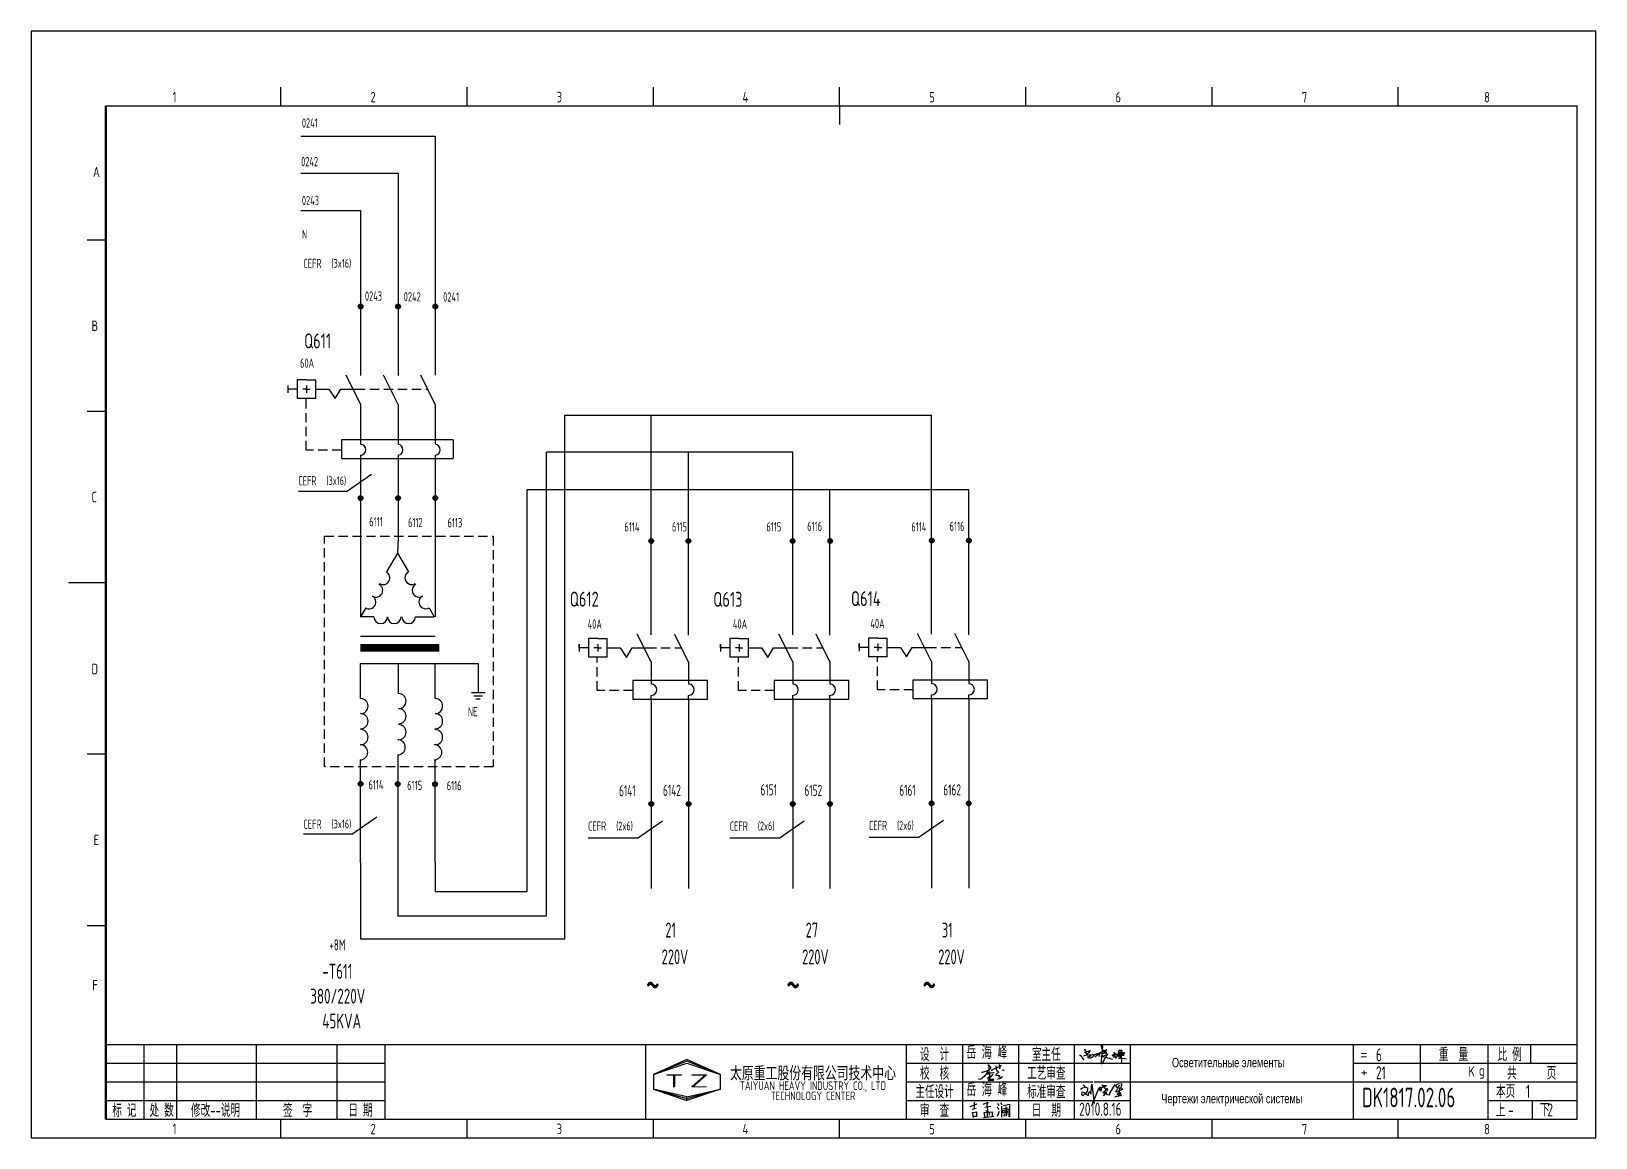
# Model space of a CAD drawing. Header units: millimetres. Extents: x -1988 to 7027, y -1849 to 2867.
# Drawn here: x 90.5 to 510.5, y 380.4 to 677.4 of the extents above; entities that cross this region are included whole.
import ezdxf
from ezdxf.enums import TextEntityAlignment as Align

# ---------------------------------------------------------------- set-up
doc = ezdxf.new("R2010")
doc.units = ezdxf.units.MM
doc.header["$LTSCALE"] = 10
doc.linetypes.add('DASHED2', pattern=[0.375, 0.25, -0.125])
doc.linetypes.add('HIDDEN', pattern=[0.375, 0.25, -0.125])
for name, color, linetype in [('01', 7, 'Continuous'), ('11', 3, 'Continuous'), ('CONTINUOUS', 7, 'Continuous'), ('DASHED', 7, 'HIDDEN')]:
    doc.layers.add(name, color=color, linetype=linetype)
doc.styles.add('ROMAN', font='ROMANC.shx', dxfattribs={"width": 0.7, "height": 0.7})
doc.styles.add('ROMANS', font='romans', dxfattribs={"width": 0.67, "bigfont": 'hzlib'})
doc.styles.get("Standard").update_dxf_attribs({"font": 'isocp', "width": 0.707, "bigfont": 'intecad.shx'})

msp = doc.modelspace()

# ---------------------------------------------------------------- texts
for s, height, width, p in [('0241', 2.5, 0.67, (163.13, 651.54)), ('0242', 2.5, 0.67, (162.93, 641.16)), ('0243', 2.5, 0.67, (163.14, 630.74)), ('N', 2.5, 0.67, (163.14, 621.69)), ('CEFR', 2.5, 0.67, (163.54, 613.83)), ('0243', 2.5, 0.67, (180.06, 605.08)), ('0242', 2.5, 0.67, (190.48, 604.89)), ('0241', 2.5, 0.67, (201.07, 604.84)), ('60A', 2.5, 0.67, (162.65, 587.08)), ('CEFR', 2.5, 0.67, (162.19, 555.5)), ('6111', 2.5, 0.67, (181.22, 544.48)), ('6112', 2.5, 0.67, (191.63, 544.3)), ('6113', 2.5, 0.67, (202.23, 544.25)), ('6114', 2.5, 0.67, (249.72, 543.14)), ('6115', 2.5, 0.67, (262.49, 543.14)), ('6115', 2.5, 0.67, (287.84, 543.14)), ('6116', 2.5, 0.67, (298.8, 543.28)), ('6114', 2.5, 0.67, (326.75, 543.14)), ('6116', 2.5, 0.67, (337.02, 543.28)), ('40A', 2.5, 0.67, (239.86, 517.04)), ('40A', 2.5, 0.67, (278.85, 517.04)), ('40A', 2.5, 0.67, (315.76, 517.17)), ('NE', 2.5, 0.67, (207.7, 493.52)), ('6114', 2.5, 0.67, (181, 473.92)), ('6115', 2.5, 0.67, (191.42, 473.74)), ('6116', 2.5, 0.67, (202.01, 473.68)), ('CEFR', 2.5, 0.67, (163.56, 463.31)), ('CEFR', 2.5, 0.67, (239.98, 462.79)), ('CEFR', 2.5, 0.67, (278, 462.79)), ('CEFR', 2.5, 0.67, (315.39, 462.96)), ('21', 4, 0.67, (260.71, 434.15)), ('27', 4, 0.67, (298.4, 434.15)), ('31', 4, 0.67, (334.95, 434.15)), ('220V ', 4, 0.67, (259.74, 426.95)), ('220V ', 4, 0.67, (297.43, 426.95)), ('220V ', 4, 0.67, (333.98, 426.95)), ('6', 3.5, 0.707, (451.48, 400.9)), ('21', 3.5, 0.707, (451.48, 396.07)), ('1', 3.5, 0.707, (491.76, 391.1)), ('-', 3.5, 0.707, (486.93, 386.12)), ('2', 3.5, 0.707, (497.49, 386.12))]:
    msp.add_text(s, height=height, dxfattribs=dict(width=width)).set_placement(p)
at = {"attachment_point": 1}
for s, insert, char_height, width in [('(3x16)', (171.07, 616.27), 2.3, 5.272), ('(3x16)', (169.72, 557.94), 2.3, 5.272), ('(3x16)', (171.09, 465.76), 2.3, 5.272), ('(2x6)', (247.51, 465.24), 2.3, 5.2718), ('(2x6)', (285.53, 465.24), 2.3, 5.2718), ('(2x6)', (322.92, 465.4), 2.3, 5.2718), ('  -T611\\P380/220V\\P  45KVA', (165.38, 427.07), 4, 18.07), ('岳 海 峰', (341.51, 405.04), 3.5, 12.9495), ('岳 海 峰', (341.51, 395.04), 3.5, 12.9495), ('2010.8.16', (371.81, 389.81), 3.5, 12.1142)]:
    msp.add_mtext(s, dxfattribs=dict(at, insert=insert, char_height=char_height, width=width))
at = {"color": 3, "linetype": 'DASHED2', "char_height": 2.5, "attachment_point": 1}
for s, insert, width in [('{\\fArial|b0|i0|c204|p34;\\C256;Осветительные элементы}', (396.71, 401.82), 37.6549), ('{\\fArial|b0|i0|c204|p34;\\C256;Чертежи электрической системы }', (393.86, 392.16), 46.7557)]:
    msp.add_mtext(s, dxfattribs=dict(at, insert=insert, width=width))
at = {"layer": '01', "linetype": 'HIDDEN', "width": 0.67}
for s, height, p in [('6141', 3, (248.28, 472.05)), ('6142', 3, (260.08, 472.15)), ('6151', 3, (286.25, 472.3)), ('6152', 3, (298.05, 472.15)), ('6161', 3, (323.52, 472.18)), ('6162', 3, (335.32, 472.28)), ('+8M', 3, (170.47, 430.67)), ('~', 9.53, (255.39, 416.39)), ('~', 9.53, (293.08, 416.39)), ('~', 9.53, (329.63, 416.39))]:
    msp.add_text(s, height=height, dxfattribs=at).set_placement(p)
at = {"layer": '11', "width": 0.707}
msp.add_text('DK1817.02.06', height=5.25, dxfattribs=at).set_placement((447.76, 388.58))
at = {"layer": 'CONTINUOUS', "linetype": 'Continuous', "style": 'ROMAN'}
for s, height, width, p in [('1', 2.8, 0.7, (128.42, 658.35)), ('2', 2.8, 0.7, (181.57, 658.35)), ('3', 2.8, 0.7, (231.55, 658.35)), ('4', 2.8, 0.7, (281.44, 658.35)), ('5', 2.8, 0.7, (331.58, 658.31)), ('6', 2.8, 0.7, (381.56, 658.31)), ('7', 2.8, 0.7, (431.6, 658.31)), ('8', 2.8, 0.7, (480.54, 658.31)), ('A', 2.8, 0.7, (107.05, 638.26)), ('B', 2.8, 0.7, (106.66, 596.94)), ('C', 2.8, 0.7, (106.66, 551)), ('D', 2.8, 0.7, (106.66, 504.83)), ('E', 2.8, 0.7, (107.22, 458.94)), ('F', 2.8, 0.7, (106.87, 419.94)), ('K', 2.8, 0.7, (476.33, 396.8)), ('g', 2.8, 0.7, (479.15, 397.07)), ('T', 3.5, 1.8, (260.49, 393.91)), ('Z', 3.5, 1.8, (267.19, 393.91)), ('1', 2.8, 0.7, (128.42, 381.35)), ('2', 2.8, 0.7, (181.57, 381.35)), ('3', 2.8, 0.7, (231.55, 381.35)), ('4', 2.8, 0.7, (281.44, 381.35)), ('5', 2.8, 0.7, (331.58, 381.31)), ('6', 2.8, 0.7, (381.56, 381.31)), ('7', 2.8, 0.7, (431.6, 381.31)), ('8', 2.8, 0.7, (480.54, 381.31))]:
    msp.add_text(s, height=height, dxfattribs=dict(at, width=width)).set_placement(p)
at = {"layer": 'CONTINUOUS', "style": 'ROMANS', "width": 0.67}
for s, p in [('Q611 ', (163.72, 592.3)), ('Q612  ', (235.06, 522.98)), ('Q613', (273.58, 522.93)), ('Q614', (310.54, 523.12))]:
    msp.add_text(s, height=4, dxfattribs=at).set_placement(p)
at = {"layer": 'CONTINUOUS', "width": 0.67}
for s, p in [('设  计', (332.99, 402.91)), ('室主任', (362.99, 402.91)), ('重  量', (472.29, 402.91)), ('比 例', (487.39, 402.91)), ('校  核', (332.99, 397.91)), ('工艺审查', (362.99, 397.91)), ('共      页', (493.29, 397.91)), ('主任设计', (332.99, 392.91)), ('标准审查', (362.99, 392.91)), ('本页', (486.29, 393.02)), ('标 记', (115.49, 387.91)), ('处 数', (125.49, 387.91)), ('修改--说明', (139.96, 387.91)), ('签  字', (161.99, 387.91)), ('日 期', (178.86, 387.91)), ('审  查', (332.99, 387.91)), ('日  期', (362.99, 387.91)), ('上', (484.99, 387.93)), ('下', (496.81, 387.93))]:
    msp.add_text(s, height=3.5, dxfattribs=at).set_placement(p, align=Align.MIDDLE)
at = {"layer": 'CONTINUOUS', "linetype": 'Continuous', "style": 'ROMAN'}
for s, p in [('=', (447.22, 401.46)), ('+', (447.33, 396.72))]:
    msp.add_text(s, height=2.8, dxfattribs=at).set_placement(p)
at = {"layer": 'CONTINUOUS', "insert": (300.35, 394.97), "char_height": 3.3, "width": 50, "attachment_point": 5, "line_spacing_factor": 0.7125}
msp.add_mtext('{\\f宋体|b0|i0|c134|p2;太原重工股份有限公司技术中心\\P\\Fromans.shx;\\H0.6969x;TAIYUAN HEAVY INDUSTRY CO., LTD\\PTECHNOLOGY CENTER}', dxfattribs=at)

# ---------------------------------------------------------------- blocks, each defined once
blk = doc.blocks.new('A$C5BE500A0')
for p, q in [((64.4, 48.9), (64.5, 51.6)), ((65.3, 44.3), (64.4, 48.9)), ((64.5, 51.6), (65.9, 52.2)), ((67.1, 48.5), (64.5, 17.9)), ((65.9, 52.2), (66.5, 51.5)), ((66.5, 51.5), (67.1, 48.5)), ((0, 24.1), (1.5, 23.9)), ((1.5, 23.9), (12.6, 10.8)), ((11.6, 21), (13.8, 22.8)), ((13.8, 22.8), (17.9, 23.5)), ((15.3, 41.2), (22.2, 26.1)), ((15.3, 40.1), (15.3, 41.2)), ((15.4, 37.7), (15.3, 40.1)), ((15.4, 32.4), (21, 34.6)), ((15.5, 31.8), (15.4, 32.4)), ((19.1, 30.1), (15.5, 31.8)), ((17.9, 23.5), (26, 24.9)), ((22.2, 26.1), (19.1, 30.1)), ((21, 34.6), (24.5, 35.1)), ((22.6, 18.1), (23.6, 19.3)), ((23.7, 17.3), (22.6, 18.1)), ((23.3, 27.9), (23.1, 27.8)), ((25.3, 29.5), (23.3, 27.9)), ((23.6, 19.3), (25.8, 19.9)), ((24.5, 35.1), (28.2, 35.6)), ((26.1, 16.2), (24.9, 15)), ((26.8, 30.7), (25.3, 29.5)), ((25.8, 19.9), (29.2, 20.8)), ((26, 24.9), (36.8, 26.1)), ((28.4, 20), (26.1, 16.2)), ((29.4, 34), (26.8, 30.7)), ((28.2, 35.6), (30.2, 36.8)), ((29.4, 15.2), (28.2, 15.7)), ((29.5, 22.1), (28.4, 20)), ((29.2, 20.8), (33, 21.4)), ((30.2, 38), (29.4, 34)), ((32.4, 15.1), (29.4, 15.2)), ((30.2, 22.7), (29.5, 22.1)), ((30.2, 36.8), (30.2, 38)), ((31.6, 22.6), (30.2, 22.7)), ((32.8, 22.1), (31.6, 22.6)), ((35, 16.2), (32.4, 15.1)), ((33, 21.4), (32.8, 22.1)), ((37.6, 17.7), (35, 16.2)), ((36.8, 26.1), (40.9, 26)), ((39.7, 20.3), (37.6, 17.7)), ((40.8, 21.6), (39.7, 20.3)), ((40.2, 22.8), (44.3, 25.4)), ((41.7, 24.4), (40.8, 21.6)), ((40.9, 26), (41.7, 24.4)), ((44.3, 25.4), (50.6, 27.7)), ((44.7, 18.7), (49.1, 22.6)), ((49.1, 22.6), (54.4, 27.2)), ((50.6, 27.7), (56.2, 29.3)), ((54.4, 27.2), (59.1, 30.4)), ((56.8, 20.6), (55.9, 19.6)), ((56.2, 29.3), (60.8, 29.6)), ((56.7, 31.7), (57.4, 29.6)), ((57.6, 25), (56.8, 20.6)), ((57.4, 29.6), (57.6, 25)), ((59.1, 30.4), (64.7, 33.7)), ((60.8, 29.6), (62.2, 29.2)), ((66.6, 21), (62.5, 20.6)), ((62.5, 20.6), (75.7, 18.4)), ((64.5, 17.9), (63.3, 8.5)), ((63.3, 8.5), (63.5, 0.1)), ((63.5, 0.1), (64.3, 0)), ((64.3, 0), (67.5, 2.5)), ((64.7, 33.7), (72, 37.3)), ((67.5, 39.5), (65.3, 44.3)), ((69.8, 21.4), (66.6, 21)), ((70.3, 36.3), (67.5, 39.5)), ((67.5, 2.5), (73.8, 13.7)), ((68.3, 28.6), (72.6, 29.4)), ((69.3, 29), (68.3, 28.6)), ((72, 30.5), (69.3, 29)), ((69.9, 34.1), (69.7, 33.3)), ((69.7, 33.3), (71.9, 33.6)), ((76.7, 24.1), (69.8, 21.4)), ((74.6, 36.5), (69.9, 34.1)), ((73.8, 32.8), (70.3, 36.3)), ((71.9, 33.6), (75.3, 34.2)), ((72, 37.3), (77.8, 39)), ((74.8, 31.8), (72, 30.5)), ((72.6, 29.4), (78.2, 30.4)), ((77.7, 30.8), (73.8, 32.8)), ((73.8, 13.7), (77.7, 20)), ((79.7, 39.2), (74.6, 36.5)), ((76.7, 32.6), (74.8, 31.8)), ((75.3, 34.2), (77, 34.5)), ((75.7, 18.4), (81.9, 16.6)), ((77.7, 33.5), (76.7, 32.6)), ((79.9, 25.4), (76.7, 24.1)), ((77, 34.5), (78, 34.1)), ((78, 34.1), (77.7, 33.5)), ((80.1, 30.5), (77.7, 30.8)), ((77.7, 20), (81.2, 25.6)), ((77.8, 39), (79.7, 39.2)), ((78.2, 30.4), (80.1, 30.5)), ((82.1, 26.9), (79.9, 25.4)), ((81.2, 25.6), (82.1, 26.9)), ((81.9, 16.6), (87.3, 14.8)), ((87.3, 14.8), (91.3, 12.9)), ((91.3, 12.9), (94.8, 12.6)), ((94.5, 25.2), (94.9, 23.9)), ((94.8, 12.6), (95.8, 12.8)), ((94.9, 23.9), (95.3, 23)), ((95.3, 23), (95.8, 22.8)), ((95.8, 22.8), (97, 23.3)), ((97, 23.3), (97.8, 25.3)), ((98.5, 23.8), (97.4, 25.9)), ((97.8, 25.3), (100.8, 27)), ((101.1, 23.3), (98.5, 23.8)), ((99, 31.4), (100.1, 32)), ((100.7, 21.1), (99.2, 17.4)), ((99.2, 17.4), (101.9, 20.9)), ((100.1, 32), (101.1, 31.6)), ((102.1, 27.7), (100.7, 21.1)), ((100.8, 27), (103.5, 26.5)), ((101.1, 31.6), (102.1, 30.6)), ((103.3, 23.7), (101.1, 23.3)), ((101.9, 20.9), (103.1, 21.8)), ((102.1, 30.6), (102.1, 27.7)), ((103.1, 21.8), (103.7, 20.1)), ((104.7, 23.9), (103.3, 23.7)), ((103.5, 26.5), (104.5, 25.2)), ((103.7, 20.1), (103.9, 18.5)), ((103.9, 18.5), (105, 16.1)), ((104.2, 28.7), (108.3, 26.3)), ((104.5, 25.2), (104.7, 23.9)), ((105, 16.1), (106.4, 15.7)), ((106.4, 15.7), (107.7, 17.3)), ((107.7, 17.3), (110.9, 22.6)), ((108.3, 26.3), (115.7, 20.2)), ((110.9, 22.6), (113.3, 30.9)), ((111.7, 21.6), (125.7, 23.5)), ((115.4, 22.1), (111.7, 21.6)), ((112.9, 30.9), (112.3, 30.9)), ((117.4, 32.7), (112.9, 30.9)), ((112.9, 26.9), (127.4, 26.5)), ((124.7, 26.6), (112.9, 26.9)), ((113.3, 30.9), (114.4, 35)), ((113.4, 15.2), (124.8, 14.7)), ((114.4, 35), (115.4, 38.4)), ((115.4, 38.4), (118.1, 38.8)), ((122.5, 23.3), (115.4, 22.1)), ((115.7, 20.2), (118.5, 18.9)), ((116.7, 30.8), (120.9, 31.8)), ((122.1, 34.8), (117.4, 32.7)), ((118.1, 38.8), (123.3, 38.3)), ((118.5, 18.9), (120.8, 19.6)), ((120.8, 19.6), (121.1, 20.7)), ((120.9, 31.8), (124.1, 32)), ((121.7, 31.5), (122.2, 1.9)), ((123, 28.1), (121.7, 31.5)), ((124.7, 36.8), (122.1, 34.8)), ((126.4, 24.6), (122.5, 23.3)), ((128.2, 25.5), (123, 28.1)), ((123.3, 38.3), (124.7, 36.8)), ((124.1, 32), (129.1, 31.3)), ((128.1, 26.7), (124.7, 26.6)), ((124.8, 14.7), (132, 14.1)), ((125.7, 23.5), (130.1, 23.8)), ((127.4, 26.5), (126.4, 24.6)), ((130.2, 28.3), (128.1, 26.7)), ((130.5, 24.3), (128.2, 25.5)), ((129.1, 31.3), (130.7, 30.3)), ((130.1, 23.8), (130.5, 24.3)), ((130.7, 30.3), (130.2, 28.3)), ((132, 14.1), (137.3, 13.6))]:
    blk.add_line(p, q)
blk = doc.blocks.new('lf')
for points in [[(409.4, 317.6), (411.9, 317.6), (420.7, 320.5), (429.4, 326.1), (429, 328.4), (426.7, 330.1), (424.2, 331.3), (423.4, 332.6), (424.4, 333.4), (425, 330.7), (425, 327.4), (425, 324.7), (424.8, 321.8), (424.8, 320.3), (424.8, 318.7), (425, 314.7), (425, 313), (424.8, 313)], [(432.1, 320.3), (430.6, 321.6), (450.9, 331.7), (450.9, 332.2)], [(439.5, 330.9), (440, 324.5), (442, 320.7)], [(446.2, 333.8), (448.1, 330.5), (448.1, 326.7), (446.6, 323.8)], [(421.5, 320.1), (421.3, 317.6), (420, 315.1), (418.6, 312.6), (416.7, 310.5), (414.9, 308.5), (411.9, 305.6), (410.1, 304.1), (408, 302.6), (406.1, 302), (403.6, 302.6), (403.6, 303.5), (403.9, 303.5)], [(421.3, 316.2), (424.8, 315.9), (427.1, 316), (429.8, 316), (434.8, 316.8), (436, 316.8)], [(421.9, 314.1), (423.8, 314.1), (425.4, 313.7), (426, 313), (426.9, 312), (427.1, 312), (426.5, 310.5), (426.1, 309.5), (424.2, 306.6), (423.1, 305.4), (422.1, 304.5), (423.2, 303.3), (427.3, 303.1), (429.8, 303.1), (432.3, 302.9), (435.4, 302.7), (433.1, 299.9), (424.6, 299.5), (424, 300.4), (425.6, 303.3), (434.3, 313.5)], [(441.8, 320.7), (443.7, 320.1), (444.9, 317.6), (443.1, 315.5), (439.7, 311.8), (439.8, 310.6), (445.4, 311.2), (447, 310.3), (445.6, 307.4), (453.6, 308), (450.3, 304.7), (447, 303.3), (443.7, 303.1), (442.9, 303.7)], [(453.4, 322.4), (454.9, 322.2), (455.7, 321.8), (456.1, 321.6), (456.3, 321.4)]]:
    blk.add_lwpolyline(points)

# ---------------------------------------------------------------- hatches: boundary and pattern name
h = msp.add_hatch()
h.set_pattern_fill('ANGLE', scale=0.1, style=0)
h.set_pattern_definition([(0, (-651.0083, 376.28814), (0, 0.6985), [0.508, -0.1905]), (90, (-651.0083, 376.28814), (-0.6985, 4e-17), [0.508, -0.1905])])
h.paths.add_polyline_path([(178.27, 603.56, 1), (179.51, 603.56, 1)])
h = msp.add_hatch()
h.set_pattern_fill('ANGLE', scale=0.01, style=0)
h.set_pattern_definition([(0, (-652.03515, 389.76337), (0, 0.06985), [0.0508, -0.01905]), (90, (-652.03515, 389.76337), (-0.06985, 4e-18), [0.0508, -0.01905])])
h.paths.add_polyline_path([(178.27, 603.56, 1), (179.51, 603.56, 1)])
h = msp.add_hatch()
h.set_pattern_fill('ANGLE', scale=0.01, style=0)
h.set_pattern_definition([(0, (-641.965094, 389.76337), (0, 0.06985), [0.0508, -0.01905]), (90, (-641.965094, 389.76337), (-0.06985, 4e-18), [0.0508, -0.01905])])
h.paths.add_polyline_path([(188.34, 603.56, 1), (189.58, 603.56, 1)])
h = msp.add_hatch()
h.set_pattern_fill('ANGLE', scale=0.1, style=0)
h.set_pattern_definition([(0, (-640.93826, 376.28814), (0, 0.6985), [0.508, -0.1905]), (90, (-640.93826, 376.28814), (-0.6985, 4e-17), [0.508, -0.1905])])
h.paths.add_polyline_path([(188.34, 603.56, 1), (189.58, 603.56, 1)])
h = msp.add_hatch()
h.set_pattern_fill('ANGLE', scale=0.1, style=0)
h.set_pattern_definition([(0, (-630.93826, 376.28814), (0, 0.6985), [0.508, -0.1905]), (90, (-630.93826, 376.28814), (-0.6985, 4e-17), [0.508, -0.1905])])
h.paths.add_polyline_path([(198.34, 603.56, 1), (199.58, 603.56, 1)])
h = msp.add_hatch()
h.set_pattern_fill('ANGLE', scale=0.01, style=0)
h.set_pattern_definition([(0, (-631.965094, 389.76337), (0, 0.06985), [0.0508, -0.01905]), (90, (-631.965094, 389.76337), (-0.06985, 4e-18), [0.0508, -0.01905])])
h.paths.add_polyline_path([(198.34, 603.56, 1), (199.58, 603.56, 1)])
h = msp.add_hatch()
h.set_pattern_fill('ANGLE', scale=0.01, style=0)
h.set_pattern_definition([(0, (-652.03515, 338.328755), (0, 0.06985), [0.0508, -0.01905]), (90, (-652.03515, 338.328755), (-0.06985, 4e-18), [0.0508, -0.01905])])
h.paths.add_polyline_path([(178.27, 552.12, 1), (179.51, 552.12, 1)])
h = msp.add_hatch()
h.set_pattern_fill('ANGLE', scale=0.1, style=0)
h.set_pattern_definition([(0, (-651.0083, 324.8535), (0, 0.6985), [0.508, -0.1905]), (90, (-651.0083, 324.8535), (-0.6985, 4e-17), [0.508, -0.1905])])
h.paths.add_polyline_path([(178.27, 552.12, 1), (179.51, 552.12, 1)])
h = msp.add_hatch()
h.set_pattern_fill('ANGLE', scale=0.1, style=0)
h.set_pattern_definition([(0, (-640.93826, 324.8535), (0, 0.6985), [0.508, -0.1905]), (90, (-640.93826, 324.8535), (-0.6985, 4e-17), [0.508, -0.1905])])
h.paths.add_polyline_path([(188.34, 552.12, 1), (189.58, 552.12, 1)])
h = msp.add_hatch()
h.set_pattern_fill('ANGLE', scale=0.01, style=0)
h.set_pattern_definition([(0, (-641.965094, 338.328755), (0, 0.06985), [0.0508, -0.01905]), (90, (-641.965094, 338.328755), (-0.06985, 4e-18), [0.0508, -0.01905])])
h.paths.add_polyline_path([(188.34, 552.12, 1), (189.58, 552.12, 1)])
h = msp.add_hatch()
h.set_pattern_fill('ANGLE', scale=0.01, style=0)
h.set_pattern_definition([(0, (-631.965094, 338.328755), (0, 0.06985), [0.0508, -0.01905]), (90, (-631.965094, 338.328755), (-0.06985, 4e-18), [0.0508, -0.01905])])
h.paths.add_polyline_path([(198.34, 552.12, 1), (199.58, 552.12, 1)])
h = msp.add_hatch()
h.set_pattern_fill('ANGLE', scale=0.1, style=0)
h.set_pattern_definition([(0, (-630.93826, 324.8535), (0, 0.6985), [0.508, -0.1905]), (90, (-630.93826, 324.8535), (-0.6985, 4e-17), [0.508, -0.1905])])
h.paths.add_polyline_path([(198.34, 552.12, 1), (199.58, 552.12, 1)])
h = msp.add_hatch()
h.set_pattern_fill('ANGLE', scale=0.01, style=0)
h.set_pattern_definition([(0, (-573.98369, 326.7962), (0, 0.06985), [0.0508, -0.01905]), (90, (-573.98369, 326.7962), (-0.06985, 4e-18), [0.0508, -0.01905])])
h.paths.add_polyline_path([(256.32, 540.59, 1), (257.56, 540.59, 1)])
h = msp.add_hatch()
h.set_pattern_fill('ANGLE', scale=0.1, style=0)
h.set_pattern_definition([(0, (-572.95685, 313.321), (0, 0.6985), [0.508, -0.1905]), (90, (-572.95685, 313.321), (-0.6985, 4e-17), [0.508, -0.1905])])
h.paths.add_polyline_path([(256.32, 540.59, 1), (257.56, 540.59, 1)])
h = msp.add_hatch()
h.set_pattern_fill('ANGLE', scale=0.1, style=0)
h.set_pattern_definition([(0, (-562.9869, 313.321), (0, 0.6985), [0.508, -0.1905]), (90, (-562.9869, 313.321), (-0.6985, 4e-17), [0.508, -0.1905])])
h.paths.add_polyline_path([(266.29, 540.59, 1), (267.53, 540.59, 1)])
h = msp.add_hatch()
h.set_pattern_fill('ANGLE', scale=0.01, style=0)
h.set_pattern_definition([(0, (-564.01375, 326.7962), (0, 0.06985), [0.0508, -0.01905]), (90, (-564.01375, 326.7962), (-0.06985, 4e-18), [0.0508, -0.01905])])
h.paths.add_polyline_path([(266.29, 540.59, 1), (267.53, 540.59, 1)])
h = msp.add_hatch()
h.set_pattern_fill('ANGLE', scale=0.01, style=0)
h.set_pattern_definition([(0, (-536.0409, 326.7962), (0, 0.06985), [0.0508, -0.01905]), (90, (-536.0409, 326.7962), (-0.06985, 4e-18), [0.0508, -0.01905])])
h.paths.add_polyline_path([(294.26, 540.59, 1), (295.51, 540.59, 1)])
h = msp.add_hatch()
h.set_pattern_fill('ANGLE', scale=0.1, style=0)
h.set_pattern_definition([(0, (-535.0141, 313.321), (0, 0.6985), [0.508, -0.1905]), (90, (-535.0141, 313.321), (-0.6985, 4e-17), [0.508, -0.1905])])
h.paths.add_polyline_path([(294.26, 540.59, 1), (295.51, 540.59, 1)])
h = msp.add_hatch()
h.set_pattern_fill('ANGLE', scale=0.1, style=0)
h.set_pattern_definition([(0, (-524.9371, 313.321), (0, 0.6985), [0.508, -0.1905]), (90, (-524.9371, 313.321), (-0.6985, 4e-17), [0.508, -0.1905])])
h.paths.add_polyline_path([(304.34, 540.59, 1), (305.58, 540.59, 1)])
h = msp.add_hatch()
h.set_pattern_fill('ANGLE', scale=0.01, style=0)
h.set_pattern_definition([(0, (-525.96396, 326.7962), (0, 0.06985), [0.0508, -0.01905]), (90, (-525.96396, 326.7962), (-0.06985, 4e-18), [0.0508, -0.01905])])
h.paths.add_polyline_path([(304.34, 540.59, 1), (305.58, 540.59, 1)])
h = msp.add_hatch()
h.set_pattern_fill('ANGLE', scale=0.01, style=0)
h.set_pattern_definition([(0, (-498.69007, 326.931104), (0, 0.06985), [0.0508, -0.01905]), (90, (-498.69007, 326.931104), (-0.06985, 4e-18), [0.0508, -0.01905])])
h.paths.add_polyline_path([(331.62, 540.72, 1), (332.86, 540.72, 1)])
h = msp.add_hatch()
h.set_pattern_fill('ANGLE', scale=0.1, style=0)
h.set_pattern_definition([(0, (-497.66324, 313.4559), (0, 0.6985), [0.508, -0.1905]), (90, (-497.66324, 313.4559), (-0.6985, 4e-17), [0.508, -0.1905])])
h.paths.add_polyline_path([(331.62, 540.72, 1), (332.86, 540.72, 1)])
h = msp.add_hatch()
h.set_pattern_fill('ANGLE', scale=0.1, style=0)
h.set_pattern_definition([(0, (-487.69566, 313.4559), (0, 0.6985), [0.508, -0.1905]), (90, (-487.69566, 313.4559), (-0.6985, 4e-17), [0.508, -0.1905])])
h.paths.add_polyline_path([(341.58, 540.72, 1), (342.83, 540.72, 1)])
h = msp.add_hatch()
h.set_pattern_fill('ANGLE', scale=0.01, style=0)
h.set_pattern_definition([(0, (-488.7225, 326.931104), (0, 0.06985), [0.0508, -0.01905]), (90, (-488.7225, 326.931104), (-0.06985, 4e-18), [0.0508, -0.01905])])
h.paths.add_polyline_path([(341.58, 540.72, 1), (342.83, 540.72, 1)])
h = msp.add_hatch()
h.set_pattern_fill('ANGLE', scale=0.01, style=0)
h.set_pattern_definition([(0, (-652.027266, 261.612176), (0, 0.06985), [0.0508, -0.01905]), (90, (-652.027266, 261.612176), (-0.06985, 4e-18), [0.0508, -0.01905])])
h.paths.add_polyline_path([(178.28, 475.41, 1), (179.52, 475.41, 1)])
h = msp.add_hatch()
h.set_pattern_fill('ANGLE', scale=0.1, style=0)
h.set_pattern_definition([(0, (-651.0004, 248.13695), (0, 0.6985), [0.508, -0.1905]), (90, (-651.0004, 248.13695), (-0.6985, 4e-17), [0.508, -0.1905])])
h.paths.add_polyline_path([(178.28, 475.41, 1), (179.52, 475.41, 1)])
h = msp.add_hatch()
h.set_pattern_fill('ANGLE', scale=0.1, style=0)
h.set_pattern_definition([(0, (-641.0168, 248.0881), (0, 0.6985), [0.508, -0.1905]), (90, (-641.0168, 248.0881), (-0.6985, 4e-17), [0.508, -0.1905])])
h.paths.add_polyline_path([(188.26, 475.36, 1), (189.51, 475.36, 1)])
h = msp.add_hatch()
h.set_pattern_fill('ANGLE', scale=0.01, style=0)
h.set_pattern_definition([(0, (-642.04363, 261.5633), (0, 0.06985), [0.0508, -0.01905]), (90, (-642.04363, 261.5633), (-0.06985, 4e-18), [0.0508, -0.01905])])
h.paths.add_polyline_path([(188.26, 475.36, 1), (189.51, 475.36, 1)])
h = msp.add_hatch()
h.set_pattern_fill('ANGLE', scale=0.01, style=0)
h.set_pattern_definition([(0, (-632.03858, 261.55146), (0, 0.06985), [0.0508, -0.01905]), (90, (-632.03858, 261.55146), (-0.06985, 4e-18), [0.0508, -0.01905])])
h.paths.add_polyline_path([(198.27, 475.34, 1), (199.51, 475.34, 1)])
h = msp.add_hatch()
h.set_pattern_fill('ANGLE', scale=0.1, style=0)
h.set_pattern_definition([(0, (-631.01175, 248.0762), (0, 0.6985), [0.508, -0.1905]), (90, (-631.01175, 248.0762), (-0.6985, 4e-17), [0.508, -0.1905])])
h.paths.add_polyline_path([(198.27, 475.34, 1), (199.51, 475.34, 1)])
h = msp.add_hatch()
h.set_pattern_fill('ANGLE', scale=0.1, style=0)
h.set_pattern_definition([(0, (-572.9564, 242.7522), (0, 0.6985), [0.508, -0.1905]), (90, (-572.9564, 242.7522), (-0.6985, 4e-17), [0.508, -0.1905])])
h.paths.add_polyline_path([(256.32, 470.02, 1), (257.57, 470.02, 1)])
h = msp.add_hatch()
h.set_pattern_fill('ANGLE', scale=0.01, style=0)
h.set_pattern_definition([(0, (-573.983236, 256.227464), (0, 0.06985), [0.0508, -0.01905]), (90, (-573.983236, 256.227464), (-0.06985, 4e-18), [0.0508, -0.01905])])
h.paths.add_polyline_path([(256.32, 470.02, 1), (257.57, 470.02, 1)])
h = msp.add_hatch()
h.set_pattern_fill('ANGLE', scale=0.01, style=0)
h.set_pattern_definition([(0, (-563.983236, 256.227464), (0, 0.06985), [0.0508, -0.01905]), (90, (-563.983236, 256.227464), (-0.06985, 4e-18), [0.0508, -0.01905])])
h.paths.add_polyline_path([(266.32, 470.02, 1), (267.57, 470.02, 1)])
h = msp.add_hatch()
h.set_pattern_fill('ANGLE', scale=0.1, style=0)
h.set_pattern_definition([(0, (-562.9564, 242.7522), (0, 0.6985), [0.508, -0.1905]), (90, (-562.9564, 242.7522), (-0.6985, 4e-17), [0.508, -0.1905])])
h.paths.add_polyline_path([(266.32, 470.02, 1), (267.57, 470.02, 1)])
h = msp.add_hatch()
h.set_pattern_fill('ANGLE', scale=0.01, style=0)
h.set_pattern_definition([(0, (-536.02056, 256.227464), (0, 0.06985), [0.0508, -0.01905]), (90, (-536.02056, 256.227464), (-0.06985, 4e-18), [0.0508, -0.01905])])
h.paths.add_polyline_path([(294.29, 470.02, 1), (295.53, 470.02, 1)])
h = msp.add_hatch()
h.set_pattern_fill('ANGLE', scale=0.1, style=0)
h.set_pattern_definition([(0, (-534.9937, 242.7522), (0, 0.6985), [0.508, -0.1905]), (90, (-534.9937, 242.7522), (-0.6985, 4e-17), [0.508, -0.1905])])
h.paths.add_polyline_path([(294.29, 470.02, 1), (295.53, 470.02, 1)])
h = msp.add_hatch()
h.set_pattern_fill('ANGLE', scale=0.1, style=0)
h.set_pattern_definition([(0, (-524.9937, 242.7522), (0, 0.6985), [0.508, -0.1905]), (90, (-524.9937, 242.7522), (-0.6985, 4e-17), [0.508, -0.1905])])
h.paths.add_polyline_path([(304.29, 470.02, 1), (305.53, 470.02, 1)])
h = msp.add_hatch()
h.set_pattern_fill('ANGLE', scale=0.01, style=0)
h.set_pattern_definition([(0, (-526.02056, 256.227464), (0, 0.06985), [0.0508, -0.01905]), (90, (-526.02056, 256.227464), (-0.06985, 4e-18), [0.0508, -0.01905])])
h.paths.add_polyline_path([(304.29, 470.02, 1), (305.53, 470.02, 1)])
h = msp.add_hatch()
h.set_pattern_fill('ANGLE', scale=0.1, style=0)
h.set_pattern_definition([(0, (-497.72205, 242.88714), (0, 0.6985), [0.508, -0.1905]), (90, (-497.72205, 242.88714), (-0.6985, 4e-17), [0.508, -0.1905])])
h.paths.add_polyline_path([(331.56, 470.16, 1), (332.8, 470.16, 1)])
h = msp.add_hatch()
h.set_pattern_fill('ANGLE', scale=0.01, style=0)
h.set_pattern_definition([(0, (-498.748885, 256.36237), (0, 0.06985), [0.0508, -0.01905]), (90, (-498.748885, 256.36237), (-0.06985, 4e-18), [0.0508, -0.01905])])
h.paths.add_polyline_path([(331.56, 470.16, 1), (332.8, 470.16, 1)])
h = msp.add_hatch()
h.set_pattern_fill('ANGLE', scale=0.01, style=0)
h.set_pattern_definition([(0, (-488.748885, 256.36237), (0, 0.06985), [0.0508, -0.01905]), (90, (-488.748885, 256.36237), (-0.06985, 4e-18), [0.0508, -0.01905])])
h.paths.add_polyline_path([(341.56, 470.16, 1), (342.8, 470.16, 1)])
h = msp.add_hatch()
h.set_pattern_fill('ANGLE', scale=0.1, style=0)
h.set_pattern_definition([(0, (-487.72205, 242.88714), (0, 0.6985), [0.508, -0.1905]), (90, (-487.72205, 242.88714), (-0.6985, 4e-17), [0.508, -0.1905])])
h.paths.add_polyline_path([(341.56, 470.16, 1), (342.8, 470.16, 1)])

# ---------------------------------------------------------------- linework, layer by layer
for p, q in [((162.86, 649.3), (198.96, 649.3)), ((162.86, 639.3), (188.96, 639.3)), ((162.86, 629.3), (178.89, 629.3)), ((233.72, 433.75), (233.72, 574.37)), ((287, 574.37), (332.18, 574.37)), ((294.91, 564.39), (228.79, 564.39)), ((228.79, 440), (228.79, 564.39)), ((175.09, 553.83), (181.85, 558.49)), ((175.09, 553.83), (162.22, 553.83)), ((162.22, 553.83), (162.22, 553.83)), ((223.66, 446.53), (223.66, 554.38)), ((188.96, 541.39), (188.79, 537.36)), ((188.79, 537.36), (185.86, 532.28)), ((188.79, 537.36), (191.72, 532.28)), ((180.27, 522.62), (178.89, 520.23)), ((197.3, 522.62), (198.69, 520.23)), ((182.48, 520.23), (178.89, 520.23)), ((193.64, 520.23), (198.69, 520.23)), ((178.89, 515.01), (198.89, 515.01)), ((178.89, 507.73), (198.89, 507.73)), ((178.89, 504.37), (178.89, 507.73)), ((189.08, 504.7), (189.08, 505.71)), ((198.89, 507.73), (205.69, 507.73)), ((198.89, 503.36), (198.89, 504.35)), ((205.69, 507.73), (210.44, 507.73)), ((210.44, 507.73), (210.44, 500.03)), ((208.71, 499.89), (212.35, 499.89)), ((209.28, 499.05), (211.66, 499.05)), ((209.87, 498.23), (211, 498.23)), ((256.94, 498.14), (256.94, 447.29)), ((266.94, 498.14), (266.94, 447.29)), ((294.91, 498.14), (294.91, 447.29)), ((304.91, 498.14), (304.91, 447.29)), ((332.18, 498.28), (332.18, 447.42)), ((342.18, 498.28), (342.18, 447.42)), ((188.87, 483.19), (188.87, 454.29)), ((176.5, 461.85), (183.27, 466.52)), ((253.22, 460.82), (259.98, 465.48)), ((291.23, 460.82), (298, 465.48)), ((328.63, 460.98), (335.39, 465.65)), ((176.5, 461.85), (163.61, 461.85)), ((253.22, 460.82), (240.01, 460.82)), ((291.23, 460.82), (278.03, 460.82)), ((328.63, 460.98), (315.42, 460.98)), ((178.89, 454.29), (178.89, 433.75)), ((188.87, 454.29), (188.87, 440)), ((198.89, 454.29), (198.89, 446.53)), ((198.89, 446.53), (223.66, 446.53)), ((188.87, 440), (228.79, 440)), ((178.89, 433.75), (233.72, 433.75)), ((385.49, 395.41), (445.49, 395.41)), ((342.57, 388.81), (344.39, 389.46)), ((343.09, 388.04), (344.13, 388.3)), ((343.09, 387.26), (343.35, 385.84)), ((343.22, 387.13), (344.26, 387.39)), ((343.35, 388.3), (343.35, 388.3)), ((343.59, 389.99), (343.59, 388.18)), ((344.26, 387.39), (344.26, 386.1)), ((346.13, 389.42), (347.3, 389.93)), ((346.13, 389.42), (346.13, 389.42)), ((346.2, 387.13), (346.46, 385.84)), ((346.33, 387.13), (348.41, 387.39)), ((346.52, 388.64), (348.08, 388.9)), ((347.3, 387.35), (346.78, 387.6)), ((347.3, 389.93), (347.04, 389.16)), ((347.04, 389.16), (347.04, 388.9)), ((347.04, 388.9), (347.3, 387.35)), ((347.11, 387.13), (347.11, 386.1)), ((347.63, 387.26), (347.63, 386.48)), ((348.41, 387.39), (348.41, 385.97)), ((349.71, 388.7), (350.26, 387.98)), ((349.9, 389.64), (350.26, 389.01)), ((349.9, 386.16), (350.41, 387.49)), ((350.72, 389.85), (351.08, 389.22)), ((350.96, 388.91), (350.96, 385.91)), ((351.26, 387.76), (351.29, 387.07)), ((352.96, 387.98), (351.29, 387.64)), ((351.29, 387.07), (353.08, 387.37)), ((351.32, 388.13), (352.75, 388.43)), ((351.41, 389.07), (353.11, 389.43)), ((351.85, 386.72), (351.51, 386.21)), ((351.72, 387.46), (351.9, 387.31)), ((352.11, 388.76), (352.2, 386.16)), ((352.54, 387.64), (352.35, 387.31)), ((352.53, 386.89), (352.87, 386.55)), ((353.08, 387.37), (352.96, 387.98)), ((353.11, 389.43), (353.14, 389.43)), ((353.14, 389.43), (353.14, 385.97)), ((344.26, 386.1), (343.22, 386.1)), ((346.14, 385.79), (348.9, 386.15)), ((353.14, 385.97), (352.87, 386.28))]:
    msp.add_line(p, q)
at = {"linetype": 'Continuous'}
for p, q in [((198.96, 649.3), (198.96, 585.06)), ((188.96, 639.3), (188.96, 585.06)), ((178.89, 629.3), (178.89, 585.06)), ((233.72, 574.37), (287, 574.37)), ((223.66, 554.38), (342.18, 554.38)), ((178.89, 541.39), (178.89, 520.23)), ((185.86, 532.29), (185.85, 532.28)), ((185.86, 532.29), (185.86, 532.28)), ((184.03, 529.13), (183.92, 528.93)), ((193.55, 529.13), (193.66, 528.93)), ((178.89, 498.29), (178.89, 504.37)), ((189.08, 499.64), (189.08, 507.73)), ((198.89, 498.29), (198.89, 507.73)), ((198.89, 489.94), (198.89, 490.19)), ((198.89, 485.88), (198.89, 485.89)), ((178.89, 454.29), (178.89, 481.84)), ((198.89, 454.29), (198.89, 481.85))]:
    msp.add_line(p, q, dxfattribs=at)
at = {"color": 7}
msp.add_line((203.78, 567.76), (203.78, 562.76), dxfattribs=at)
at = {"linetype": 'DASHED2'}
msp.add_lwpolyline([(169.19, 541.91), (214.45, 541.91), (214.45, 479.94), (169.19, 479.94)], close=True, dxfattribs=at)
at = {"color": 0, "const_width": 2}
msp.add_lwpolyline([(200.01, 511.91), (178.82, 511.91)], dxfattribs=at)
msp.add_lwpolyline([(214.45, 479.94), (214.45, 479.94), (214.45, 479.94), (214.45, 479.94)], close=True)
at = {"color": 7}
for centre in [(178.89, 603.56), (188.96, 603.56), (198.96, 603.56), (178.89, 552.12), (188.96, 552.12), (198.96, 552.12), (256.94, 540.59), (266.91, 540.59), (294.89, 540.59), (304.96, 540.59), (332.24, 540.72), (342.2, 540.72), (178.9, 475.41), (188.88, 475.36), (198.89, 475.34), (256.94, 470.02), (266.94, 470.02), (294.91, 470.02), (304.91, 470.02), (332.18, 470.16), (342.18, 470.16)]:
    msp.add_circle(centre, 0.621, dxfattribs=at)
at = {"linetype": 'Continuous'}
for centre, radius, start, end in [((184.94, 530.71), 1.82, 240, 60), ((192.63, 530.71), 1.82, 120, 300), ((181.18, 524.2), 1.82, 240, 60), ((183.01, 527.35), 1.82, 240, 60), ((194.57, 527.35), 1.82, 120, 300), ((196.39, 524.2), 1.82, 120, 300), ((184.3, 520.23), 1.82, 180, 0), ((187.94, 520.23), 1.82, 180, 0), ((191.82, 520.23), 1.82, 180, 0), ((178.89, 496.27), 2.03, 270, 90), ((189.08, 497.61), 2.03, 270, 90), ((198.89, 496.27), 2.03, 270, 90), ((178.89, 492.22), 2.03, 270, 90), ((189.08, 493.56), 2.03, 270, 90), ((198.89, 492.22), 2.03, 270, 90), ((178.89, 487.92), 2.03, 270, 90), ((188.87, 485.21), 2.03, 270, 90), ((189.08, 489.26), 2.03, 270, 90), ((198.89, 487.92), 2.03, 270, 90), ((178.78, 483.87), 2.03, 270, 90), ((198.68, 483.87), 2.03, 270, 90)]:
    msp.add_arc(centre, radius, start, end, dxfattribs=at)
at = {"layer": 'CONTINUOUS', "color": 3}
for p, q in [((510.49, 677.41), (90.49, 677.41)), ((90.49, 677.41), (90.49, 380.41)), ((510.49, 380.41), (510.49, 677.41)), ((90.49, 380.41), (510.49, 380.41))]:
    msp.add_line(p, q, dxfattribs=at)
at = {"layer": 'CONTINUOUS', "linetype": 'Continuous'}
for p, q in [((157.49, 657.41), (157.49, 662.41)), ((207.49, 657.41), (207.49, 662.41)), ((257.49, 657.41), (257.49, 662.41)), ((357.49, 657.41), (357.49, 662.41)), ((407.49, 657.41), (407.49, 662.41)), ((457.49, 657.41), (457.49, 662.41)), ((105.49, 621.41), (110.49, 621.41)), ((105.49, 575.41), (110.49, 575.41)), ((100.49, 529.41), (110.49, 529.41)), ((105.49, 483.41), (110.49, 483.41)), ((105.49, 437.41), (110.49, 437.41)), ((110.49, 405.41), (505.49, 405.41)), ((120.77, 385.41), (120.77, 405.41)), ((129.59, 385.41), (129.59, 405.41)), ((150.83, 405.41), (150.83, 385.41)), ((172.49, 405.41), (172.49, 385.41)), ((185.49, 385.41), (185.49, 405.41)), ((255.49, 385.41), (255.49, 405.41)), ((325.49, 385.41), (325.49, 405.41)), ((340.49, 405.41), (340.49, 385.41)), ((355.49, 405.41), (355.49, 385.41)), ((370.49, 405.41), (370.49, 385.41)), ((385.49, 405.41), (385.49, 385.41)), ((445.49, 385.41), (445.49, 405.41)), ((463.38, 405.41), (463.38, 395.41)), ((481.49, 405.41), (481.49, 385.41)), ((110.49, 400.41), (185.49, 400.41)), ((266.49, 401.41), (257.49, 397.41)), ((266.49, 400.91), (257.49, 397.41)), ((257.49, 397.41), (266.49, 400.41)), ((275.49, 397.41), (266.49, 401.41)), ((275.49, 397.41), (266.49, 400.91)), ((266.49, 400.41), (275.49, 397.41)), ((325.49, 400.41), (375.49, 400.41)), ((375.49, 400.41), (385.49, 400.41)), ((375.49, 400.41), (385.49, 400.41)), ((445.49, 400.41), (505.49, 400.41)), ((110.49, 395.41), (185.49, 395.41)), ((257.49, 397.41), (257.49, 393.41)), ((275.49, 393.41), (275.49, 397.41)), ((325.49, 395.41), (375.49, 395.41)), ((375.81, 395.41), (385.49, 395.41)), ((445.49, 395.41), (505.49, 395.41)), ((257.49, 393.41), (266.49, 390.41)), ((266.49, 391.41), (257.49, 393.41)), ((257.49, 393.41), (266.49, 390.91)), ((266.49, 390.91), (275.49, 393.41)), ((275.49, 393.41), (266.49, 390.41)), ((266.49, 391.41), (275.49, 393.41)), ((266.49, 390.41), (266.49, 391.41)), ((266.49, 390.41), (266.49, 391.41)), ((110.49, 390.41), (185.49, 390.41)), ((325.49, 390.41), (375.49, 390.41)), ((375.49, 390.41), (385.49, 390.41)), ((481.49, 390.41), (505.49, 390.41)), ((157.49, 380.41), (157.49, 385.41)), ((207.49, 380.41), (207.49, 385.41)), ((257.49, 380.41), (257.49, 385.41)), ((357.49, 380.41), (357.49, 385.41)), ((407.49, 380.41), (407.49, 385.41)), ((457.49, 380.41), (457.49, 385.41))]:
    msp.add_line(p, q, dxfattribs=at)
at = {"layer": 'CONTINUOUS'}
for p, q in [((307.49, 657.41), (307.49, 662.41)), ((110.49, 657.41), (505.49, 657.41)), ((307.49, 657.41), (307.49, 652.41)), ((505.49, 385.41), (505.49, 657.41)), ((178.89, 609.97), (178.89, 585.01)), ((188.96, 604.97), (188.96, 585.01)), ((178.89, 603.87), (178.89, 603.5)), ((188.96, 603.87), (188.96, 603.5)), ((198.96, 603.87), (198.96, 603.5)), ((161.89, 583.84), (161.89, 578.84)), ((164.39, 583.84), (161.89, 583.84)), ((164.39, 583.84), (166.89, 583.84)), ((166.89, 578.84), (166.89, 583.84)), ((178.89, 577.34), (175.03, 585.07)), ((188.96, 577.2), (185.03, 585.07)), ((198.96, 577.2), (195.03, 585.07)), ((159.39, 582.34), (159.39, 580.34)), ((161.89, 581.34), (159.39, 581.34)), ((164.39, 581.34), (163.39, 581.34)), ((164.39, 582.34), (164.39, 580.34)), ((164.39, 581.34), (165.39, 581.34)), ((166.89, 581.34), (170.41, 581.34)), ((170.41, 581.34), (172.09, 578.8)), ((172.09, 578.8), (173.6, 581.32)), ((173.6, 581.32), (177.63, 581.32)), ((166.91, 578.84), (161.89, 578.84)), ((178.89, 577.34), (178.89, 566.59)), ((188.96, 577.2), (188.96, 566.58)), ((198.96, 577.2), (198.96, 566.58)), ((256.94, 515.43), (256.94, 574.37)), ((332.18, 515.56), (332.18, 574.37)), ((203.78, 567.76), (173.78, 567.76)), ((173.78, 567.76), (173.78, 562.76)), ((178.89, 563.6), (178.89, 541.39)), ((188.96, 563.61), (188.96, 541.39)), ((198.96, 563.61), (198.96, 520.23)), ((266.94, 515.3), (266.94, 564.39)), ((294.91, 515.43), (294.91, 564.39)), ((173.78, 562.76), (203.78, 562.76)), ((178.89, 552.43), (178.89, 552.07)), ((188.96, 552.43), (188.96, 552.07)), ((198.96, 552.43), (198.96, 552.07)), ((304.91, 515.3), (304.91, 554.38)), ((342.18, 515.44), (342.18, 554.38)), ((256.94, 540.9), (256.94, 540.53)), ((266.91, 540.9), (266.91, 540.53)), ((294.89, 540.9), (294.89, 540.53)), ((304.96, 540.9), (304.96, 540.53)), ((332.24, 541.04), (332.24, 540.67)), ((342.2, 541.04), (342.2, 540.67)), ((237.55, 512.89), (237.55, 510.89)), ((237.55, 511.89), (237.55, 512.89)), ((240.05, 514.39), (240.05, 509.39)), ((242.55, 514.39), (240.05, 514.39)), ((242.55, 514.39), (245.05, 514.39)), ((242.55, 512.89), (242.55, 510.89)), ((245.05, 509.39), (245.05, 514.39)), ((256.94, 508.12), (253.19, 515.62)), ((266.94, 508.12), (263.19, 515.62)), ((275.52, 511.89), (275.52, 512.89)), ((275.52, 512.89), (275.52, 510.89)), ((280.52, 514.39), (278.02, 514.39)), ((278.02, 514.39), (278.02, 509.39)), ((280.52, 514.39), (283.02, 514.39)), ((280.52, 512.89), (280.52, 510.89)), ((283.02, 509.39), (283.02, 514.39)), ((294.91, 508.12), (291.16, 515.62)), ((304.91, 508.12), (301.16, 515.62)), ((312.79, 513.03), (312.79, 511.03)), ((312.79, 512.03), (312.79, 513.03)), ((315.29, 514.53), (315.29, 509.53)), ((317.79, 514.53), (315.29, 514.53)), ((317.79, 514.53), (320.29, 514.53)), ((317.79, 513.03), (317.79, 511.03)), ((320.29, 509.53), (320.29, 514.53)), ((332.18, 508.25), (328.43, 515.75)), ((342.18, 508.25), (338.43, 515.75)), ((240.05, 511.89), (237.55, 511.89)), ((245.08, 509.39), (240.05, 509.39)), ((242.55, 511.89), (241.55, 511.89)), ((242.55, 511.89), (243.55, 511.89)), ((245.05, 511.89), (248.58, 511.89)), ((248.58, 511.89), (250.26, 509.35)), ((250.26, 509.35), (251.77, 511.87)), ((251.77, 511.87), (255.8, 511.87)), ((278.02, 511.89), (275.52, 511.89)), ((283.04, 509.39), (278.02, 509.39)), ((280.52, 511.89), (279.52, 511.89)), ((280.52, 511.89), (281.52, 511.89)), ((283.02, 511.89), (286.54, 511.89)), ((286.54, 511.89), (288.22, 509.35)), ((288.22, 509.35), (289.73, 511.87)), ((289.73, 511.87), (293.76, 511.87)), ((315.29, 512.03), (312.79, 512.03)), ((320.31, 509.53), (315.29, 509.53)), ((317.79, 512.03), (316.79, 512.03)), ((317.79, 512.03), (318.79, 512.03)), ((320.29, 512.03), (323.81, 512.03)), ((323.81, 512.03), (325.49, 509.49)), ((325.49, 509.49), (327, 512)), ((327, 512), (331.03, 512)), ((332.18, 508.25), (332.18, 503.25)), ((342.18, 508.25), (342.18, 503.25)), ((256.94, 508.12), (256.94, 503.12)), ((256.94, 504.14), (256.94, 502.14)), ((266.94, 508.12), (266.94, 503.12)), ((266.94, 504.14), (266.94, 502.14)), ((294.91, 508.12), (294.91, 503.12)), ((294.91, 504.14), (294.91, 502.14)), ((304.91, 508.12), (304.91, 503.12)), ((304.91, 504.14), (304.91, 502.14)), ((332.18, 504.28), (332.18, 502.28)), ((342.18, 504.28), (342.18, 502.28)), ((251.94, 503.12), (251.94, 498.14)), ((271.99, 503.12), (251.94, 503.12)), ((271.99, 498.14), (271.99, 503.12)), ((309.95, 503.12), (289.91, 503.12)), ((289.91, 503.12), (289.91, 498.14)), ((309.95, 498.14), (309.95, 503.12)), ((327.18, 503.25), (327.18, 498.28)), ((347.22, 503.25), (327.18, 503.25)), ((347.22, 498.28), (347.22, 503.25)), ((251.94, 498.14), (271.99, 498.14)), ((256.94, 498.14), (256.94, 499.14)), ((266.94, 498.14), (266.94, 499.14)), ((289.91, 498.14), (309.95, 498.14)), ((294.91, 498.14), (294.91, 499.14)), ((304.91, 498.14), (304.91, 499.14)), ((327.18, 498.28), (347.22, 498.28)), ((332.18, 498.28), (332.18, 499.28)), ((342.18, 498.28), (342.18, 499.28)), ((332.18, 470.47), (332.18, 470.1)), ((342.18, 470.47), (342.18, 470.1)), ((256.94, 470.33), (256.94, 469.97)), ((266.94, 470.33), (266.94, 469.97)), ((294.91, 470.33), (294.91, 469.97)), ((304.91, 470.33), (304.91, 469.97)), ((492.99, 405.41), (492.99, 400.41)), ((381.97, 394.79), (382.26, 394.89)), ((381.97, 394.79), (382.26, 394.89)), ((381.97, 394.79), (382.26, 394.89)), ((381.97, 394.79), (382.26, 394.89)), ((382.26, 394.89), (382.65, 394.98)), ((382.26, 394.89), (382.65, 394.98)), ((382.26, 394.89), (382.65, 394.98)), ((382.26, 394.89), (382.65, 394.98)), ((382.91, 394.98), (383.14, 394.85)), ((382.91, 394.98), (383.14, 394.85)), ((382.91, 394.98), (383.14, 394.85)), ((382.91, 394.98), (383.14, 394.85)), ((383.14, 394.85), (383.18, 394.46)), ((383.14, 394.85), (383.18, 394.46)), ((383.14, 394.85), (383.18, 394.46)), ((383.14, 394.85), (383.18, 394.46)), ((372.15, 393.43), (372.4, 393.63)), ((372.15, 393.43), (372.4, 393.63)), ((372.15, 393.43), (372.4, 393.63)), ((372.15, 393.43), (372.4, 393.63)), ((372.4, 393.63), (372.76, 393.79)), ((372.4, 393.63), (372.76, 393.79)), ((372.4, 393.63), (372.76, 393.79)), ((372.4, 393.63), (372.76, 393.79)), ((372.51, 392.21), (372.61, 392.56)), ((372.51, 392.21), (372.61, 392.56)), ((372.51, 392.21), (372.61, 392.56)), ((372.51, 392.21), (372.61, 392.56)), ((372.51, 391.9), (372.51, 392.21)), ((372.51, 391.9), (372.51, 392.21)), ((372.51, 391.9), (372.51, 392.21)), ((372.51, 391.9), (372.51, 392.21)), ((372.76, 391.65), (372.51, 391.9)), ((372.76, 391.65), (372.51, 391.9)), ((372.76, 391.65), (372.51, 391.9)), ((372.76, 391.65), (372.51, 391.9)), ((372.61, 392.56), (372.66, 392.72)), ((372.61, 392.56), (372.66, 392.72)), ((372.61, 392.56), (372.66, 392.72)), ((372.61, 392.56), (372.66, 392.72)), ((372.66, 392.72), (372.86, 392.67)), ((372.66, 392.72), (372.86, 392.67)), ((372.66, 392.72), (372.86, 392.67)), ((372.66, 392.72), (372.86, 392.67)), ((372.76, 393.79), (373.12, 393.89)), ((372.76, 393.79), (373.12, 393.89)), ((372.76, 393.79), (373.12, 393.89)), ((372.76, 393.79), (373.12, 393.89)), ((373.42, 392.21), (372.76, 391.65)), ((373.42, 392.21), (372.76, 391.65)), ((373.42, 392.21), (372.76, 391.65)), ((373.42, 392.21), (372.76, 391.65)), ((372.81, 394.6), (373.17, 394.4)), ((372.81, 394.6), (373.17, 394.4)), ((372.81, 394.6), (373.17, 394.4)), ((372.81, 394.6), (373.17, 394.4)), ((372.86, 392.67), (373.22, 392.51)), ((372.86, 392.67), (373.22, 392.51)), ((372.86, 392.67), (373.22, 392.51)), ((372.86, 392.67), (373.22, 392.51)), ((373.12, 393.89), (373.63, 393.94)), ((373.12, 393.89), (373.63, 393.94)), ((373.12, 393.89), (373.63, 393.94)), ((373.12, 393.89), (373.63, 393.94)), ((373.17, 394.4), (373.22, 394.25)), ((373.17, 394.4), (373.22, 394.25)), ((373.17, 394.4), (373.22, 394.25)), ((373.17, 394.4), (373.22, 394.25)), ((373.22, 394.25), (373.22, 393.94)), ((373.22, 394.25), (373.22, 393.94)), ((373.22, 394.25), (373.22, 393.94)), ((373.22, 394.25), (373.22, 393.94)), ((373.22, 392.51), (373.58, 392.16)), ((373.22, 392.51), (373.58, 392.16)), ((373.22, 392.51), (373.58, 392.16)), ((373.22, 392.51), (373.58, 392.16)), ((373.73, 392.46), (373.42, 392.21)), ((373.73, 392.46), (373.42, 392.21)), ((373.73, 392.46), (373.42, 392.21)), ((373.73, 392.46), (373.42, 392.21)), ((373.58, 392.16), (373.88, 391.9)), ((373.58, 392.16), (373.88, 391.9)), ((373.58, 392.16), (373.88, 391.9)), ((373.58, 392.16), (373.88, 391.9)), ((373.63, 393.94), (374.04, 393.84)), ((373.63, 393.94), (374.04, 393.84)), ((373.63, 393.94), (374.04, 393.84)), ((373.63, 393.94), (374.04, 393.84)), ((373.93, 392.87), (373.73, 392.46)), ((373.93, 392.87), (373.73, 392.46)), ((373.93, 392.87), (373.73, 392.46)), ((373.93, 392.87), (373.73, 392.46)), ((373.88, 391.9), (374.04, 391.8)), ((373.88, 391.9), (374.04, 391.8)), ((373.88, 391.9), (374.04, 391.8)), ((373.88, 391.9), (374.04, 391.8)), ((374.04, 393.23), (373.93, 392.87)), ((374.04, 393.23), (373.93, 392.87)), ((374.04, 393.23), (373.93, 392.87)), ((374.04, 393.23), (373.93, 392.87)), ((374.04, 393.84), (374.04, 393.63)), ((374.04, 393.84), (374.04, 393.63)), ((374.04, 393.84), (374.04, 393.63)), ((374.04, 393.84), (374.04, 393.63)), ((374.04, 393.63), (374.04, 393.23)), ((374.04, 393.63), (374.04, 393.23)), ((374.04, 393.63), (374.04, 393.23)), ((374.04, 393.63), (374.04, 393.23)), ((374.04, 391.8), (374.34, 391.7)), ((374.04, 391.8), (374.34, 391.7)), ((374.04, 391.8), (374.34, 391.7)), ((374.04, 391.8), (374.34, 391.7)), ((374.34, 392.31), (374.5, 392.56)), ((374.34, 392.31), (374.5, 392.56)), ((374.34, 392.31), (374.5, 392.56)), ((374.34, 392.31), (374.5, 392.56)), ((374.34, 391.7), (374.34, 392.31)), ((374.34, 391.7), (374.34, 392.31)), ((374.34, 391.7), (374.34, 392.31)), ((374.34, 391.7), (374.34, 392.31)), ((374.5, 392.56), (374.7, 392.77)), ((374.5, 392.56), (374.7, 392.77)), ((374.5, 392.56), (374.7, 392.77)), ((374.5, 392.56), (374.7, 392.77)), ((374.7, 392.77), (374.75, 392.67)), ((374.7, 392.77), (374.75, 392.67)), ((374.7, 392.77), (374.75, 392.67)), ((374.7, 392.77), (374.75, 392.67)), ((374.75, 392.67), (374.9, 392.31)), ((374.75, 392.67), (374.9, 392.31)), ((374.75, 392.67), (374.9, 392.31)), ((374.75, 392.67), (374.9, 392.31)), ((374.9, 392.31), (374.9, 392.21)), ((374.9, 392.31), (374.9, 392.21)), ((374.9, 392.31), (374.9, 392.21)), ((374.9, 392.31), (374.9, 392.21)), ((374.9, 392.21), (374.96, 392.11)), ((374.9, 392.21), (374.96, 392.11)), ((374.9, 392.21), (374.96, 392.11)), ((374.9, 392.21), (374.96, 392.11)), ((374.96, 392.11), (375.21, 394.76)), ((374.96, 392.11), (375.21, 394.76)), ((374.96, 392.11), (375.21, 394.76)), ((374.96, 392.11), (375.21, 394.76)), ((375.21, 394.76), (375.82, 389.56)), ((375.21, 394.76), (375.82, 389.56)), ((375.21, 394.76), (375.82, 389.56)), ((375.21, 394.76), (375.82, 389.56)), ((375.36, 389.5), (377.15, 393.92)), ((375.36, 389.5), (377.15, 393.92)), ((375.36, 389.5), (377.15, 393.92)), ((375.36, 389.5), (377.15, 393.92)), ((377.2, 393.84), (377.31, 393.37)), ((377.2, 393.84), (377.31, 393.37)), ((377.2, 393.84), (377.31, 393.37)), ((377.2, 393.84), (377.31, 393.37)), ((377.31, 393.84), (377.45, 393.95)), ((377.31, 393.84), (377.45, 393.95)), ((377.31, 393.84), (377.45, 393.95)), ((377.31, 393.84), (377.45, 393.95)), ((377.42, 393.03), (377.31, 393.84)), ((377.42, 393.03), (377.31, 393.84)), ((377.42, 393.03), (377.31, 393.84)), ((377.42, 393.03), (377.31, 393.84)), ((377.31, 393.37), (377.42, 393.03)), ((377.31, 393.37), (377.42, 393.03)), ((377.31, 393.37), (377.42, 393.03)), ((377.31, 393.37), (377.42, 393.03)), ((377.45, 393.95), (377.6, 393.95)), ((377.45, 393.95), (377.6, 393.95)), ((377.45, 393.95), (377.6, 393.95)), ((377.45, 393.95), (377.6, 393.95)), ((377.53, 393.26), (377.56, 393.51)), ((377.53, 393.26), (377.56, 393.51)), ((377.53, 393.26), (377.56, 393.51)), ((377.53, 393.26), (377.56, 393.51)), ((377.56, 393), (377.53, 393.26)), ((377.56, 393), (377.53, 393.26)), ((377.56, 393), (377.53, 393.26)), ((377.56, 393), (377.53, 393.26)), ((377.56, 393.51), (377.64, 393.7)), ((377.56, 393.51), (377.64, 393.7)), ((377.56, 393.51), (377.64, 393.7)), ((377.56, 393.51), (377.64, 393.7)), ((377.67, 392.92), (377.56, 393)), ((377.67, 392.92), (377.56, 393)), ((377.67, 392.92), (377.56, 393)), ((377.67, 392.92), (377.56, 393)), ((377.6, 393.95), (377.75, 393.62)), ((377.6, 393.95), (377.75, 393.62)), ((377.6, 393.95), (377.75, 393.62)), ((377.6, 393.95), (377.75, 393.62)), ((377.64, 393.7), (377.9, 393.88)), ((377.64, 393.7), (377.9, 393.88)), ((377.64, 393.7), (377.9, 393.88)), ((377.64, 393.7), (377.9, 393.88)), ((377.75, 393.26), (377.67, 392.92)), ((377.75, 393.26), (377.67, 392.92)), ((377.75, 393.26), (377.67, 392.92)), ((377.75, 393.26), (377.67, 392.92)), ((377.75, 393.62), (377.75, 393.26)), ((377.75, 393.62), (377.75, 393.26)), ((377.75, 393.62), (377.75, 393.26)), ((377.75, 393.62), (377.75, 393.26)), ((377.86, 394.61), (379, 393.33)), ((378.04, 394.39), (377.86, 394.61)), ((377.86, 394.61), (379, 393.33)), ((378.04, 394.39), (377.86, 394.61)), ((377.86, 394.61), (379, 393.33)), ((378.04, 394.39), (377.86, 394.61)), ((377.86, 394.61), (379, 393.33)), ((378.04, 394.39), (377.86, 394.61)), ((377.9, 393.88), (378.3, 394.06)), ((377.9, 393.88), (378.3, 394.06)), ((377.9, 393.88), (378.3, 394.06)), ((377.9, 393.88), (378.3, 394.06)), ((379.14, 394.32), (378.04, 394.39)), ((379.14, 394.32), (378.04, 394.39)), ((379.14, 394.32), (378.04, 394.39)), ((379.14, 394.32), (378.04, 394.39)), ((378.37, 392.67), (378.15, 392.45)), ((378.37, 392.67), (378.15, 392.45)), ((378.37, 392.67), (378.15, 392.45)), ((378.37, 392.67), (378.15, 392.45)), ((378.15, 392.45), (378.26, 392.48)), ((378.15, 392.45), (378.26, 392.48)), ((378.15, 392.45), (378.26, 392.48)), ((378.15, 392.45), (378.26, 392.48)), ((378.26, 392.48), (378.96, 392.7)), ((378.26, 392.48), (378.96, 392.7)), ((378.26, 392.48), (378.96, 392.7)), ((378.26, 392.48), (378.96, 392.7)), ((378.3, 394.06), (378.81, 394.21)), ((378.3, 394.06), (378.81, 394.21)), ((378.3, 394.06), (378.81, 394.21)), ((378.3, 394.06), (378.81, 394.21)), ((378.34, 391.68), (378.92, 392.37)), ((378.34, 391.68), (378.92, 392.37)), ((378.34, 391.68), (378.92, 392.37)), ((378.34, 391.68), (378.92, 392.37)), ((378.78, 392.23), (378.34, 391.68)), ((378.78, 392.23), (378.34, 391.68)), ((378.78, 392.23), (378.34, 391.68)), ((378.78, 392.23), (378.34, 391.68)), ((378.67, 392.96), (378.37, 392.67)), ((378.67, 392.96), (378.37, 392.67)), ((378.67, 392.96), (378.37, 392.67)), ((378.67, 392.96), (378.37, 392.67)), ((379.11, 393.51), (378.67, 392.96)), ((379.11, 393.51), (378.67, 392.96)), ((379.11, 393.51), (378.67, 392.96)), ((379.11, 393.51), (378.67, 392.96)), ((379.14, 392.67), (378.78, 392.23)), ((379.14, 392.67), (378.78, 392.23)), ((379.14, 392.67), (378.78, 392.23)), ((379.14, 392.67), (378.78, 392.23)), ((378.81, 394.21), (379.14, 394.32)), ((378.81, 394.21), (379.14, 394.32)), ((378.81, 394.21), (379.14, 394.32)), ((378.81, 394.21), (379.14, 394.32)), ((378.92, 392.37), (379, 392.37)), ((378.92, 392.37), (379, 392.37)), ((378.92, 392.37), (379, 392.37)), ((378.92, 392.37), (379, 392.37)), ((378.96, 392.7), (379.11, 392.67)), ((378.96, 392.7), (379.11, 392.67)), ((378.96, 392.7), (379.11, 392.67)), ((378.96, 392.7), (379.11, 392.67)), ((379, 393.33), (379.33, 393.07)), ((379, 393.33), (379.33, 393.07)), ((379, 393.33), (379.33, 393.07)), ((379, 393.33), (379.33, 393.07)), ((379, 392.37), (379.11, 392.12)), ((379, 392.37), (379.11, 392.12)), ((379, 392.37), (379.11, 392.12)), ((379, 392.37), (379.11, 392.12)), ((379.36, 393.59), (379.11, 393.51)), ((379.36, 393.59), (379.11, 393.51)), ((379.36, 393.59), (379.11, 393.51)), ((379.36, 393.59), (379.11, 393.51)), ((379.11, 392.67), (379.14, 392.67)), ((379.11, 392.67), (379.14, 392.67)), ((379.11, 392.67), (379.14, 392.67)), ((379.11, 392.67), (379.14, 392.67)), ((379.11, 392.12), (379.29, 391.97)), ((379.11, 392.12), (379.29, 391.97)), ((379.11, 392.12), (379.29, 391.97)), ((379.11, 392.12), (379.29, 391.97)), ((379.29, 391.97), (380.06, 391.9)), ((379.29, 391.97), (380.06, 391.9)), ((379.29, 391.97), (380.06, 391.9)), ((379.29, 391.97), (380.06, 391.9)), ((379.33, 393.07), (379.48, 393.33)), ((379.33, 393.07), (379.48, 393.33)), ((379.33, 393.07), (379.48, 393.33)), ((379.33, 393.07), (379.48, 393.33)), ((379.48, 393.33), (379.36, 393.59)), ((379.48, 393.33), (379.36, 393.59)), ((379.48, 393.33), (379.36, 393.59)), ((379.48, 393.33), (379.36, 393.59)), ((380.02, 392.32), (381.52, 394.7)), ((380.02, 392.32), (381.52, 394.7)), ((380.02, 392.32), (381.52, 394.7)), ((380.02, 392.32), (381.52, 394.7)), ((380.08, 391.9), (380.02, 392.32)), ((380.08, 391.9), (380.02, 392.32)), ((380.08, 391.9), (380.02, 392.32)), ((380.08, 391.9), (380.02, 392.32)), ((381.35, 391.39), (383.21, 391.79)), ((381.35, 391.39), (383.21, 391.79)), ((381.35, 391.39), (383.21, 391.79)), ((381.35, 391.39), (383.21, 391.79)), ((382.69, 391.69), (381.35, 391.39)), ((382.69, 391.69), (381.35, 391.39)), ((382.69, 391.69), (381.35, 391.39)), ((382.69, 391.69), (381.35, 391.39)), ((381.51, 394.62), (381.64, 394.2)), ((381.51, 394.62), (381.64, 394.2)), ((381.51, 394.62), (381.64, 394.2)), ((381.51, 394.62), (381.64, 394.2)), ((381.61, 394.36), (381.97, 394.79)), ((381.61, 394.36), (381.97, 394.79)), ((381.61, 394.36), (381.97, 394.79)), ((381.61, 394.36), (381.97, 394.79)), ((381.8, 393.09), (381.61, 392.8)), ((381.8, 393.09), (381.61, 392.8)), ((381.8, 393.09), (381.61, 392.8)), ((381.8, 393.09), (381.61, 392.8)), ((381.61, 392.8), (381.71, 392.73)), ((381.61, 392.8), (381.71, 392.73)), ((381.61, 392.8), (381.71, 392.73)), ((381.61, 392.8), (381.71, 392.73)), ((381.64, 394.2), (381.87, 393.94)), ((381.64, 394.2), (381.87, 393.94)), ((381.64, 394.2), (381.87, 393.94)), ((381.64, 394.2), (381.87, 393.94)), ((381.71, 392.73), (382.07, 392.8)), ((381.71, 392.73), (382.07, 392.8)), ((381.71, 392.73), (382.07, 392.8)), ((381.71, 392.73), (382.07, 392.8)), ((381.97, 393.42), (381.8, 393.09)), ((381.97, 393.42), (381.8, 393.09)), ((381.97, 393.42), (381.8, 393.09)), ((381.97, 393.42), (381.8, 393.09)), ((381.87, 393.94), (382, 393.91)), ((381.87, 393.94), (382, 393.91)), ((381.87, 393.94), (382, 393.91)), ((381.87, 393.94), (382, 393.91)), ((382.07, 393.55), (381.97, 393.42)), ((382.07, 393.55), (381.97, 393.42)), ((382.07, 393.55), (381.97, 393.42)), ((382.07, 393.55), (381.97, 393.42)), ((382.03, 392.05), (382.26, 392.34)), ((382.03, 392.05), (382.26, 392.34)), ((382.03, 392.05), (382.26, 392.34)), ((382.03, 392.05), (382.26, 392.34)), ((382.56, 391.82), (382.03, 392.05)), ((382.56, 391.82), (382.03, 392.05)), ((382.56, 391.82), (382.03, 392.05)), ((382.56, 391.82), (382.03, 392.05)), ((382.07, 392.8), (382.59, 393.06)), ((382.07, 392.8), (382.59, 393.06)), ((382.07, 392.8), (382.59, 393.06)), ((382.07, 392.8), (382.59, 393.06)), ((382.2, 393.94), (382.26, 394.17)), ((382.2, 393.94), (382.26, 394.17)), ((382.2, 393.94), (382.26, 394.17)), ((382.2, 393.94), (382.26, 394.17)), ((382.39, 393.71), (382.2, 393.94)), ((382.39, 393.71), (382.2, 393.94)), ((382.39, 393.71), (382.2, 393.94)), ((382.39, 393.71), (382.2, 393.94)), ((382.26, 394.17), (382.46, 394.33)), ((382.26, 394.17), (382.46, 394.33)), ((382.26, 394.17), (382.46, 394.33)), ((382.26, 394.17), (382.46, 394.33)), ((382.26, 392.34), (382.75, 392.54)), ((382.26, 392.34), (382.75, 392.54)), ((382.26, 392.34), (382.75, 392.54)), ((382.26, 392.34), (382.75, 392.54)), ((382.82, 393.74), (382.39, 393.71)), ((382.82, 393.74), (382.39, 393.71)), ((382.82, 393.74), (382.39, 393.71)), ((382.82, 393.74), (382.39, 393.71)), ((382.46, 394.33), (382.72, 394.4)), ((382.46, 394.33), (382.72, 394.4)), ((382.46, 394.33), (382.72, 394.4)), ((382.46, 394.33), (382.72, 394.4)), ((382.59, 392.28), (382.56, 391.82)), ((382.59, 392.28), (382.56, 391.82)), ((382.59, 392.28), (382.56, 391.82)), ((382.59, 392.28), (382.56, 391.82)), ((382.59, 393.61), (382.62, 393.25)), ((383.57, 393.42), (382.59, 393.61)), ((382.59, 393.61), (382.62, 393.25)), ((383.57, 393.42), (382.59, 393.61)), ((382.59, 393.61), (382.62, 393.25)), ((383.57, 393.42), (382.59, 393.61)), ((382.59, 393.61), (382.62, 393.25)), ((383.57, 393.42), (382.59, 393.61)), ((382.59, 393.06), (383.05, 393.25)), ((382.62, 393.25), (382.59, 392.76)), ((382.59, 393.06), (383.05, 393.25)), ((382.62, 393.25), (382.59, 392.76)), ((382.59, 393.06), (383.05, 393.25)), ((382.62, 393.25), (382.59, 392.76)), ((382.59, 393.06), (383.05, 393.25)), ((382.62, 393.25), (382.59, 392.76)), ((382.59, 392.76), (382.59, 392.28)), ((382.59, 392.76), (382.59, 392.28)), ((382.59, 392.76), (382.59, 392.28)), ((382.59, 392.76), (382.59, 392.28)), ((382.91, 391.92), (382.69, 391.69)), ((382.91, 391.92), (382.69, 391.69)), ((382.91, 391.92), (382.69, 391.69)), ((382.91, 391.92), (382.69, 391.69)), ((382.72, 394.4), (382.82, 394.43)), ((382.72, 394.4), (382.82, 394.43)), ((382.72, 394.4), (382.82, 394.43)), ((382.72, 394.4), (382.82, 394.43)), ((382.75, 392.54), (382.95, 392.41)), ((382.75, 392.54), (382.95, 392.41)), ((382.75, 392.54), (382.95, 392.41)), ((382.75, 392.54), (382.95, 392.41)), ((383.08, 394), (382.82, 393.74)), ((383.08, 394), (382.82, 393.74)), ((383.08, 394), (382.82, 393.74)), ((383.08, 394), (382.82, 393.74)), ((382.95, 392.41), (382.91, 391.92)), ((382.95, 392.41), (382.91, 391.92)), ((382.95, 392.41), (382.91, 391.92)), ((382.95, 392.41), (382.91, 391.92)), ((383.05, 393.25), (383.57, 393.42)), ((383.05, 393.25), (383.57, 393.42)), ((383.05, 393.25), (383.57, 393.42)), ((383.05, 393.25), (383.57, 393.42)), ((383.18, 394.46), (383.08, 394)), ((383.18, 394.46), (383.08, 394)), ((383.18, 394.46), (383.08, 394)), ((383.18, 394.46), (383.08, 394)), ((493.49, 385.41), (493.49, 390.41)), ((110.49, 385.41), (505.49, 385.41)), ((307.49, 380.41), (307.49, 385.41)), ((325.49, 385.41), (385.49, 385.41))]:
    msp.add_line(p, q, dxfattribs=at)
at = {"layer": 'CONTINUOUS', "lineweight": 50}
msp.add_line((110.49, 657.41), (110.49, 385.41), dxfattribs=at)
at = {"layer": 'CONTINUOUS'}
for centre, start, end in [((178.78, 565.09), 274.3596, 85.6404), ((188.78, 565.09), 277.049, 82.951), ((198.78, 565.09), 277.049, 82.951), ((256.94, 500.64), 270, 90), ((266.94, 500.64), 270, 90), ((294.91, 500.64), 270, 90), ((304.91, 500.64), 270, 90), ((332.18, 500.78), 270, 90), ((342.18, 500.78), 270, 90)]:
    msp.add_arc(centre, 1.5, start, end, dxfattribs=at)
at = {"layer": 'DASHED'}
for p, q in [((177.63, 581.32), (196.9, 581.32)), ((164.27, 564.94), (164.27, 578.84)), ((173.78, 564.94), (164.27, 564.94))]:
    msp.add_line(p, q, dxfattribs=at)
at = {"layer": 'DASHED', "color": 255}
for p, q in [((242.43, 500.49), (242.43, 509.39)), ((255.8, 511.87), (265.07, 511.87)), ((280.39, 500.49), (280.39, 509.39)), ((293.76, 511.87), (303.03, 511.87)), ((317.67, 500.62), (317.67, 509.53)), ((331.03, 512), (340.3, 512)), ((252, 500.49), (242.43, 500.49)), ((289.96, 500.49), (280.39, 500.49)), ((327.23, 500.62), (317.67, 500.62))]:
    msp.add_line(p, q, dxfattribs=at)

# ---------------------------------------------------------------- block references
for name, p, xscale, yscale, zscale in [('A$C5BE500A0', (371.9, 400.36), 0.09216000000219537, 0.09215999999923952, 0.09216000000000003), ('lf', (293.17, 357.35), 0.1280000000006112, 0.1279999999999291, 0.128)]:
    msp.add_blockref(name, p, dxfattribs=dict(xscale=xscale, yscale=yscale, zscale=zscale))

msp.set_redraw_order([(e.dxf.handle, doc.entitydb.next_handle()) for e in msp.query("TEXT MTEXT ATTDEF DIMENSION ARC_DIMENSION")])  # texts and dimensions are drawn at this point

doc.saveas('drawing.dxf')
